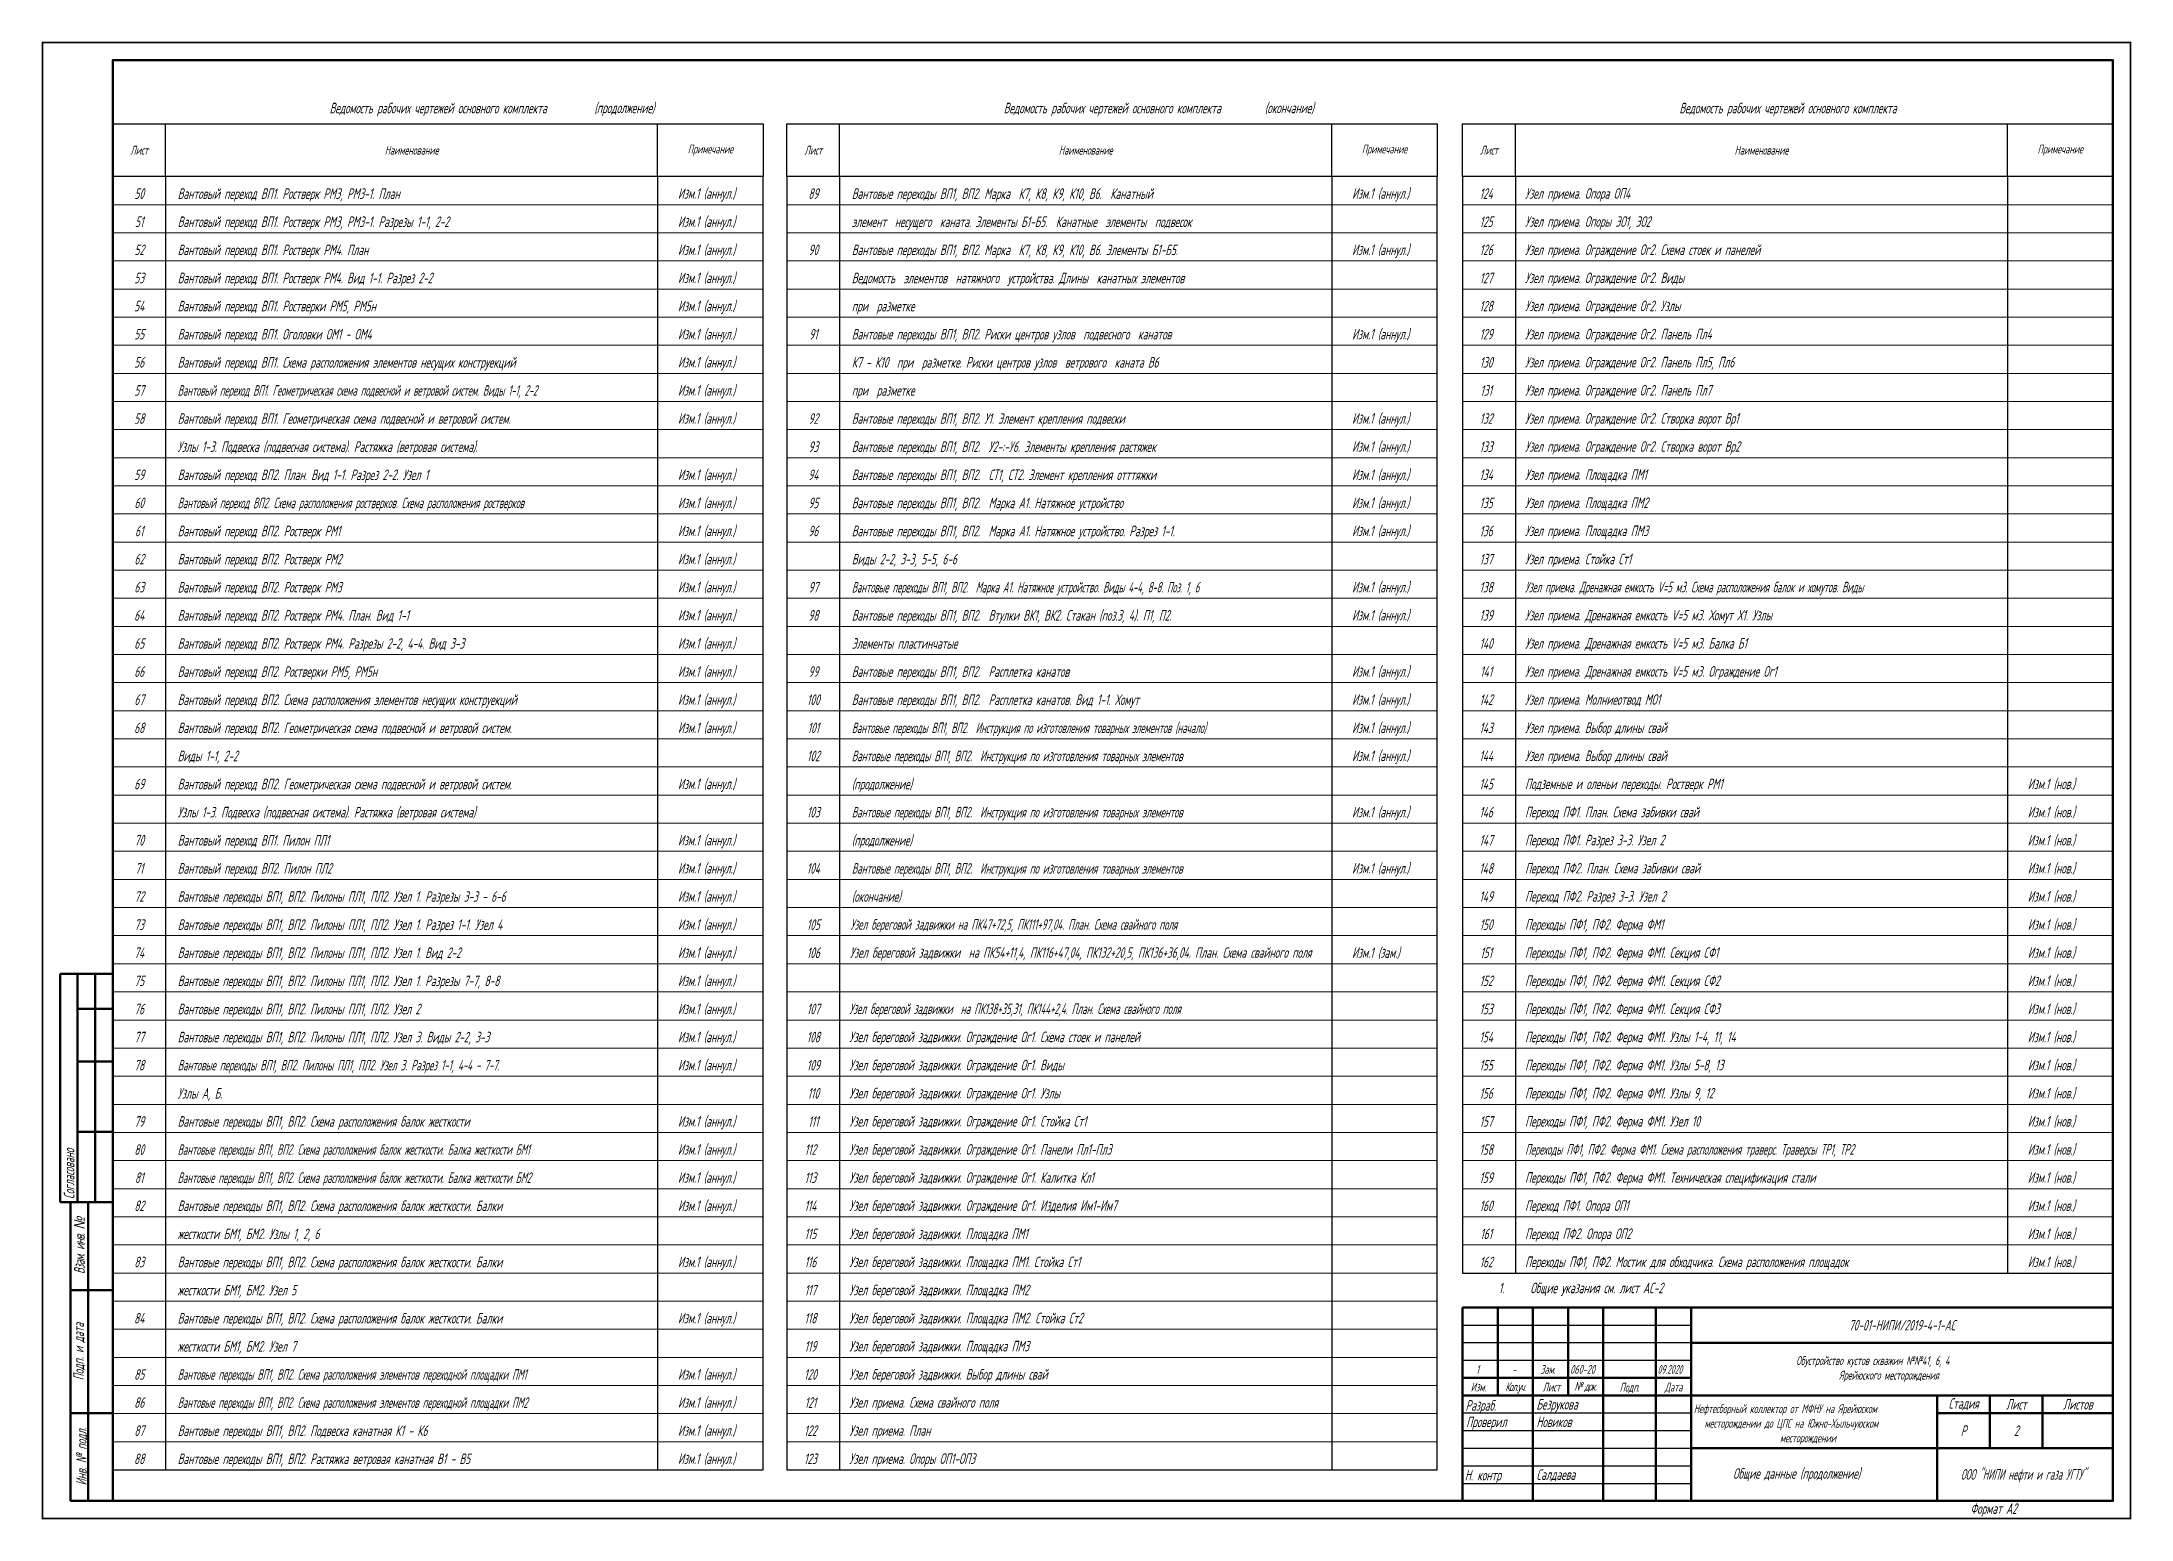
# Paper-space layout 'А2' of a CAD drawing. Header units: millimetres. Extents: x 0 to 595, y 0 to 421.
# The model-space entities are those that its viewports show. They can reach past a viewport. Long polylines and large blocks are cut down to what shows.
import ezdxf
from ezdxf.enums import TextEntityAlignment as Align

# ---------------------------------------------------------------- set-up
doc = ezdxf.new("R2010")
doc.units = ezdxf.units.MM
doc.layers.add('Рамка', color=7, linetype='Continuous', lineweight=30)
doc.layers.add('Штамп', color=7, linetype='Continuous', lineweight=20)
doc.styles.add('ГОСТ_НИПИ', font='gost_nipi.shx', dxfattribs={"width": 0.8, "oblique": 15, "height": 2.5})
doc.styles.add('ГОСТ_НИПИ_разм', font='gost_nipi.shx', dxfattribs={"width": 0.8, "oblique": 15, "height": 2.5})

psp = doc.layouts.new('А2')

# ---------------------------------------------------------------- texts
at = {"style": 'ГОСТ_НИПИ', "oblique": 15}
for s, width, p in [('1', 0.8, (408.34, 41.65)), ('-', 0.8, (418.58, 41.65)), ('Зам.', 0.8, (426.62, 41.65)), ('060-20', 0.7, (435.1, 41.65)), ('09.2020', 0.65, (459.96, 41.65))]:
    psp.add_text(s, height=2.5, dxfattribs=dict(at, width=width)).set_placement(p)

msp = doc.modelspace()

# ---------------------------------------------------------------- texts
at = {"style": 'ГОСТ_НИПИ', "oblique": 15, "width": 0.8}
for s, p in [('(продолжение)', (193.16, 400.08)), ('(окончание)', (383.92, 400.08)), ('Изм.1 (аннул.)', (216.97, 375.73)), ('Изм.1 (аннул.)', (408.74, 375.73)), ('Изм.1 (аннул.)', (216.97, 367.73)), ('Изм.1 (аннул.)', (216.97, 359.73)), ('Изм.1 (аннул.)', (408.74, 359.73)), ('Изм.1 (аннул.)', (216.97, 351.73)), ('Изм.1 (аннул.)', (216.97, 343.73)), ('Изм.1 (аннул.)', (216.97, 335.73)), ('Изм.1 (аннул.)', (408.74, 335.73)), ('Изм.1 (аннул.)', (216.97, 327.73)), ('Изм.1 (аннул.)', (216.97, 319.73)), ('Изм.1 (аннул.)', (216.97, 311.73)), ('Изм.1 (аннул.)', (408.74, 311.73)), ('Изм.1 (аннул.)', (408.74, 303.73)), ('Изм.1 (аннул.)', (216.97, 295.73)), ('Изм.1 (аннул.)', (408.74, 295.73)), ('Изм.1 (аннул.)', (216.97, 287.73)), ('Изм.1 (аннул.)', (408.74, 287.73)), ('Изм.1 (аннул.)', (216.97, 279.73)), ('Изм.1 (аннул.)', (408.74, 279.73)), ('Изм.1 (аннул.)', (216.97, 271.73)), ('Изм.1 (аннул.)', (216.97, 263.73)), ('Изм.1 (аннул.)', (408.74, 263.73)), ('Изм.1 (аннул.)', (216.97, 255.73)), ('Изм.1 (аннул.)', (408.74, 255.73)), ('Изм.1 (аннул.)', (216.97, 247.73)), ('Изм.1 (аннул.)', (216.97, 239.73)), ('Изм.1 (аннул.)', (408.74, 239.73)), ('Изм.1 (аннул.)', (216.97, 231.73)), ('Изм.1 (аннул.)', (408.74, 231.73)), ('Изм.1 (аннул.)', (216.97, 223.73)), ('Изм.1 (аннул.)', (408.74, 223.73)), ('Изм.1 (аннул.)', (408.74, 215.73)), ('Изм.1 (аннул.)', (216.97, 207.73)), ('Изм.1 (нов.)', (600.97, 207.73)), ('Изм.1 (аннул.)', (408.74, 199.73)), ('Изм.1 (нов.)', (600.97, 199.73)), ('Изм.1 (аннул.)', (216.97, 191.73)), ('Изм.1 (нов.)', (600.97, 191.73)), ('Изм.1 (аннул.)', (216.97, 183.73)), ('Изм.1 (аннул.)', (408.74, 183.73)), ('Изм.1 (нов.)', (600.97, 183.73)), ('Изм.1 (аннул.)', (216.97, 175.73)), ('Изм.1 (нов.)', (600.97, 175.73)), ('Изм.1 (аннул.)', (216.97, 167.73)), ('Изм.1 (нов.)', (600.97, 167.73)), ('Изм.1 (аннул.)', (216.97, 159.73)), ('Изм.1 (зам.)', (408.74, 159.73)), ('Изм.1 (нов.)', (600.97, 159.73)), ('Изм.1 (аннул.)', (216.97, 151.73)), ('Изм.1 (нов.)', (600.97, 151.73)), ('Изм.1 (аннул.)', (216.97, 143.73)), ('Изм.1 (нов.)', (600.97, 143.73)), ('Изм.1 (аннул.)', (216.97, 135.73)), ('Изм.1 (нов.)', (600.97, 135.73)), ('Изм.1 (аннул.)', (216.97, 127.73)), ('Изм.1 (нов.)', (600.97, 127.73)), ('Изм.1 (нов.)', (600.97, 119.73)), ('Изм.1 (аннул.)', (216.97, 111.73)), ('Изм.1 (нов.)', (600.97, 111.73)), ('Изм.1 (аннул.)', (216.97, 103.73)), ('Изм.1 (нов.)', (600.97, 103.73)), ('Изм.1 (аннул.)', (216.97, 95.73)), ('Изм.1 (нов.)', (600.97, 95.73)), ('Изм.1 (аннул.)', (216.97, 87.73)), ('Изм.1 (нов.)', (600.97, 87.73)), ('Изм.1 (нов.)', (600.97, 79.73)), ('Изм.1 (аннул.)', (216.97, 71.73)), ('Изм.1 (нов.)', (600.97, 71.73)), ('Изм.1 (аннул.)', (216.97, 55.73)), ('Изм.1 (аннул.)', (216.97, 39.73)), ('Изм.1 (аннул.)', (216.97, 31.73)), ('Изм.1 (аннул.)', (216.97, 23.73)), ('Изм.1 (аннул.)', (216.97, 15.73))]:
    msp.add_text(s, height=3, dxfattribs=at).set_placement(p)
at = {"linetype": 'Continuous', "style": 'ГОСТ_НИПИ', "oblique": 15, "width": 0.8}
for s, p in [('50', (63.7, 375.69)), ('89', (255.47, 375.69)), ('124', (446.87, 375.69)), ('51', (63.7, 367.69)), ('125', (446.87, 367.69)), ('52', (63.7, 359.69)), ('90', (255.47, 359.69)), ('126', (446.87, 359.69)), ('53', (63.7, 351.69)), ('127', (446.87, 351.69)), ('54', (63.7, 343.69)), ('128', (446.87, 343.69)), ('55', (63.7, 335.69)), ('91', (255.47, 335.69)), ('129', (446.87, 335.69)), ('56', (63.7, 327.69)), ('130', (446.87, 327.69)), ('57', (63.7, 319.69)), ('131', (446.87, 319.69)), ('58', (63.7, 311.69)), ('92', (255.47, 311.69)), ('132', (446.87, 311.69)), ('93', (255.47, 303.69)), ('133', (446.87, 303.69)), ('59', (63.7, 295.69)), ('94', (255.47, 295.69)), ('134', (446.87, 295.69)), ('60', (63.7, 287.69)), ('95', (255.47, 287.69)), ('135', (446.87, 287.69)), ('61', (63.7, 279.69)), ('96', (255.47, 279.69)), ('136', (446.87, 279.69)), ('62', (63.7, 271.69)), ('137', (446.87, 271.69)), ('63', (63.7, 263.69)), ('97', (255.47, 263.69)), ('138', (446.87, 263.69)), ('64', (63.7, 255.69)), ('98', (255.47, 255.69)), ('139', (446.87, 255.69)), ('65', (63.7, 247.69)), ('140', (446.87, 247.69)), ('66', (63.7, 239.69)), ('99', (255.47, 239.69)), ('141', (446.87, 239.69)), ('67', (63.7, 231.69)), ('100', (255.47, 231.69)), ('142', (446.87, 231.69)), ('68', (63.7, 223.69)), ('101', (255.47, 223.69)), ('143', (446.87, 223.69)), ('102', (255.47, 215.69)), ('144', (446.87, 215.69)), ('69', (63.7, 207.69)), ('145', (446.87, 207.69)), ('103', (255.47, 199.69)), ('146', (446.87, 199.69)), ('70', (63.7, 191.69)), ('147', (446.87, 191.69)), ('71', (63.7, 183.69)), ('104', (255.47, 183.69)), ('148', (446.87, 183.69)), ('72', (63.7, 175.69)), ('149', (446.87, 175.69)), ('73', (63.7, 167.69)), ('105', (255.47, 167.69)), ('150', (446.87, 167.69)), ('74', (63.7, 159.69)), ('106', (255.47, 159.69)), ('151', (446.87, 159.69)), ('75', (63.7, 151.69)), ('152', (446.87, 151.69)), ('76', (63.7, 143.69)), ('107', (255.47, 143.69)), ('153', (446.87, 143.69)), ('77', (63.7, 135.69)), ('108', (255.47, 135.69)), ('154', (446.87, 135.69)), ('78', (63.7, 127.69)), ('109', (255.47, 127.69)), ('155', (446.87, 127.69)), ('110', (255.47, 119.69)), ('156', (446.87, 119.69)), ('79', (63.7, 111.69)), ('111', (255.47, 111.69)), ('157', (446.87, 111.69)), ('80', (63.7, 103.69)), ('112', (254.64, 103.69)), ('158', (446.87, 103.69)), ('81', (63.7, 95.69)), ('113', (254.64, 95.69)), ('159', (446.87, 95.69)), ('82', (63.7, 87.69)), ('114', (254.64, 87.69)), ('160', (446.87, 87.69)), ('115', (254.64, 79.69)), ('161', (446.87, 79.69)), ('83', (63.7, 71.69)), ('116', (254.64, 71.69)), ('162', (446.87, 71.69)), ('117', (254.64, 63.69)), ('84', (63.7, 55.69)), ('118', (254.64, 55.69)), ('119', (254.64, 47.69)), ('85', (63.7, 39.69)), ('120', (254.64, 39.69)), ('86', (63.7, 31.69)), ('121', (254.64, 31.69)), ('87', (63.7, 23.69)), ('122', (254.64, 23.69)), ('88', (63.7, 15.69)), ('123', (254.64, 15.69))]:
    msp.add_text(s, height=3, dxfattribs=at).set_placement(p, align=Align.CENTER)
at = {"linetype": 'Continuous', "style": 'ГОСТ_НИПИ', "oblique": 15}
for s, width, p in [('Вантовый переход ВП1. Ростверк РМ3, РМ3-1. План ', 0.8, (74.65, 375.69)), ('Вантовые переходы ВП1, ВП2. Марка  К7, К8, К9, К10, В6.  Канатный  ', 0.8, (266.42, 375.69)), ('Вантовый переход ВП1. Ростверк РМ3, РМ3-1. Разрезы 1-1, 2-2 ', 0.8, (74.65, 367.69)), ('элемент  несущего  каната. Элементы Б1-Б5.  Канатные  элементы  подвесок ', 0.8, (266.42, 367.69)), ('Вантовый переход ВП1. Ростверк РМ4. План ', 0.8, (74.65, 359.69)), ('Вантовые переходы ВП1, ВП2. Марка  К7, К8, К9, К10, В6. Элементы Б1-Б5.  ', 0.8, (266.42, 359.69)), ('Вантовый переход ВП1. Ростверк РМ4. Вид 1-1. Разрез 2-2 ', 0.8, (74.65, 351.69)), ('Ведомость  элементов  натяжного  устройства. Длины  канатных элементов  ', 0.8, (266.42, 351.69)), ('Вантовый переход ВП1. Ростверки РМ5, РМ5н ', 0.8, (74.65, 343.69)), ('при  разметке ', 0.8, (266.42, 343.69)), ('Вантовый переход ВП1. Оголовки ОМ1 - ОМ4 ', 0.8, (74.65, 335.69)), ('Вантовые переходы ВП1, ВП2. Риски центров узлов  подвесного  канатов ', 0.8, (266.42, 335.69)), ('Вантовый переход ВП1. Схема расположения элементов несущих конструекций ', 0.8, (74.65, 327.69)), ('К7 - К10  при  разметке. Риски центров узлов  ветрового  каната В6  ', 0.8, (266.42, 327.69)), ('Вантовый переход ВП1. Геометрическая схема подвесной и ветровой систем. Виды 1-1, 2-2', 0.7, (74.65, 319.69)), ('при  разметке', 0.8, (266.42, 319.69)), ('Вантовый переход ВП1. Геометрическая схема подвесной и ветровой систем. ', 0.8, (74.65, 311.69)), ('Вантовые переходы ВП1, ВП2. У1. Элемент крепления подвески ', 0.8, (266.42, 311.69)), ('Узлы 1-3. Подвеска (подвесная система). Растяжка (ветровая система).  ', 0.8, (74.65, 303.69)), ('Вантовые переходы ВП1, ВП2.  У2-:-У6. Элементы крепления растяжек ', 0.8, (266.42, 303.69)), ('Вантовый переход ВП2. План. Вид 1-1. Разрез 2-2. Узел 1  ', 0.8, (74.65, 295.69)), ('Вантовые переходы ВП1, ВП2.  СТ1, СТ2. Элемент крепления отттяжки ', 0.8, (266.42, 295.69)), ('Вантовый переход ВП2. Схема расположения ростверков. Схема расположения ростверков ', 0.7, (74.65, 287.69)), ('Вантовые переходы ВП1, ВП2.  Марка А1. Натяжное устройство ', 0.8, (266.42, 287.69)), ('Вантовый переход ВП2. Ростверк РМ1 ', 0.8, (74.65, 279.69)), ('Вантовые переходы ВП1, ВП2.  Марка А1. Натяжное устройство. Разрез 1-1. ', 0.8, (266.42, 279.69)), ('Вантовый переход ВП2. Ростверк РМ2 ', 0.8, (74.65, 271.69)), ('Виды 2-2, 3-3, 5-5, 6-6 ', 0.8, (266.42, 271.69)), ('Вантовый переход ВП2. Ростверк РМ3 ', 0.8, (74.65, 263.69)), ('Вантовые переходы ВП1, ВП2.  Марка А1. Натяжное устройство. Виды 4-4, 8-8. Поз. 1, 6 ', 0.7, (266.42, 263.69)), ('Вантовый переход ВП2. Ростверк РМ4. План. Вид 1-1 ', 0.8, (74.65, 255.69)), ('Вантовые переходы ВП1, ВП2.  Втулки ВК1, ВК2. Стакан (поз.3, 4). П1, П2. ', 0.8, (266.42, 255.69)), ('Вантовый переход ВП2. Ростверк РМ4. Разрезы 2-2, 4-4. Вид 3-3 ', 0.8, (74.65, 247.69)), ('Элементы пластинчатые ', 0.8, (266.42, 247.69)), ('Вантовый переход ВП2. Ростверки РМ5, РМ5н ', 0.8, (74.65, 239.69)), ('Вантовые переходы ВП1, ВП2.  Расплетка канатов ', 0.8, (266.42, 239.69)), ('Вантовый переход ВП2. Схема расположения элементов несущих конструекций ', 0.8, (74.65, 231.69)), ('Вантовые переходы ВП1, ВП2.  Расплетка канатов. Вид 1-1. Хомут ', 0.8, (266.42, 231.69)), ('Вантовый переход ВП2. Геометрическая схема подвесной и ветровой систем. ', 0.8, (74.65, 223.69)), ('Вантовые переходы ВП1, ВП2.  Инструкция по изготовления товарных элементов (начало) ', 0.7, (266.42, 223.69)), ('Виды 1-1, 2-2 ', 0.8, (74.65, 215.69)), ('Вантовые переходы ВП1, ВП2.  Инструкция по изготовления товарных элементов ', 0.75, (266.42, 215.69)), ('Вантовый переход ВП2. Геометрическая схема подвесной и ветровой систем. ', 0.8, (74.65, 207.69)), ('(продолжение) ', 0.8, (266.42, 207.69)), ('Узлы 1-3. Подвеска (подвесная система). Растяжка (ветровая система) ', 0.8, (74.65, 199.69)), ('Вантовые переходы ВП1, ВП2.  Инструкция по изготовления товарных элементов ', 0.75, (266.42, 199.69)), ('Вантовый переход ВП1. Пилон ПЛ1 ', 0.8, (74.65, 191.69)), ('(продолжение) ', 0.8, (266.42, 191.69)), ('Вантовый переход ВП2. Пилон ПЛ2 ', 0.8, (74.65, 183.69)), ('Вантовые переходы ВП1, ВП2.  Инструкция по изготовления товарных элементов ', 0.75, (266.42, 183.69)), ('Вантовые переходы ВП1, ВП2. Пилоны ПЛ1, ПЛ2. Узел 1. Разрезы 3-3 - 6-6 ', 0.8, (74.65, 175.69)), ('(окончание) ', 0.8, (266.42, 175.69)), ('Вантовые переходы ВП1, ВП2. Пилоны ПЛ1, ПЛ2. Узел 1. Разрез 1-1. Узел 4 ', 0.8, (74.65, 167.69)), ('Вантовые переходы ВП1, ВП2. Пилоны ПЛ1, ПЛ2. Узел 1. Вид 2-2 ', 0.8, (74.65, 159.69)), ('Вантовые переходы ВП1, ВП2. Пилоны ПЛ1, ПЛ2. Узел 1. Разрезы 7-7, 8-8 ', 0.8, (74.65, 151.69)), ('Вантовые переходы ВП1, ВП2. Пилоны ПЛ1, ПЛ2. Узел 2 ', 0.8, (74.65, 143.69)), ('Вантовые переходы ВП1, ВП2. Пилоны ПЛ1, ПЛ2. Узел 3. Виды 2-2, 3-3 ', 0.8, (74.65, 135.69)), ('Вантовые переходы ВП1, ВП2. Пилоны ПЛ1, ПЛ2. Узел 3. Разрез 1-1, 4-4 - 7-7. ', 0.75, (74.65, 127.69)), ('Узлы А, Б. ', 0.8, (74.65, 119.69)), ('Вантовые переходы ВП1, ВП2. Схема расположения балок жесткости ', 0.8, (74.65, 111.69)), ('Вантовые переходы ВП1, ВП2. Схема расположения балок жесткости. Балка жесткости БМ1 ', 0.7, (74.65, 103.69)), ('Вантовые переходы ВП1, ВП2. Схема расположения балок жесткости. Балка жесткости БМ2 ', 0.7, (74.65, 95.69)), ('Вантовые переходы ВП1, ВП2. Схема расположения балок жесткости. Балки ', 0.8, (74.65, 87.69)), ('жесткости БМ1, БМ2. Узлы 1, 2, 6 ', 0.8, (74.65, 79.69)), ('Вантовые переходы ВП1, ВП2. Схема расположения балок жесткости. Балки ', 0.8, (74.65, 71.69)), ('жесткости БМ1, БМ2. Узел 5 ', 0.8, (74.65, 63.69)), ('Вантовые переходы ВП1, ВП2. Схема расположения балок жесткости. Балки ', 0.8, (74.65, 55.69)), ('жесткости БМ1, БМ2. Узел 7 ', 0.8, (74.65, 47.69)), ('Вантовые переходы ВП1, ВП2. Схема расположения элементов переходной площадки ПМ1 ', 0.7, (74.65, 39.69)), ('Вантовые переходы ВП1, ВП2. Схема расположения элементов переходной площадки ПМ2 ', 0.7, (74.65, 31.69)), ('Вантовые переходы ВП1, ВП2. Подвеска канатная К1 - К6 ', 0.8, (74.65, 23.69)), ('Вантовые переходы ВП1, ВП2. Растяжка ветровая канатная В1 - В5 ', 0.8, (74.65, 15.69))]:
    msp.add_text(s, height=3, dxfattribs=dict(at, width=width)).set_placement(p)
at = {"char_height": 3, "attachment_point": 1, "style": 'ГОСТ_НИПИ'}
for s, insert, width in [('Узел приема. Опора ОП4', (457.96, 378.74), 140.3992), ('Узел приема. Опоры ЭО1, ЭО2', (457.96, 370.74), 140.3992), ('Узел приема. Ограждение Ог2. Схема стоек и панелей', (457.96, 362.74), 140.3992), ('Узел приема. Ограждение Ог2. Виды', (457.96, 354.74), 140.3992), ('Узел приема. Ограждение Ог2. Узлы', (457.96, 346.74), 140.3992), ('Узел приема. Ограждение Ог2. Панель Пл4', (457.96, 338.74), 140.3992), ('Узел приема. Ограждение Ог2. Панель Пл5, Пл6', (457.96, 330.74), 140.3992), ('Узел приема. Ограждение Ог2. Панель Пл7', (457.96, 322.74), 140.3992), ('Узел приема. Ограждение Ог2. Створка ворот Вр1', (457.96, 314.74), 140.3992), ('Узел приема. Ограждение Ог2. Створка ворот Вр2', (457.96, 306.74), 140.3992), ('Узел приема. Площадка ПМ1', (457.96, 298.74), 140.3992), ('Узел приема. Площадка ПМ2', (457.96, 290.74), 140.3992), ('Узел приема. Площадка ПМ3', (457.96, 282.74), 140.3992), ('Узел приема. Стойка Ст1', (457.96, 274.74), 140.3992), ('{\\W0.7;Узел приема. \\Fgost_ful|c204;Дренажная емкость V=5 м3. Схема расположения балок и хомутов.\\Fgost_ful|c0; \\Fgost_ful|c204;Виды}', (457.96, 266.74), 140.3992), ('Узел приема. {\\Fgost_ful|c204;Дренажная емкость V=5 м3. Хомут Х1. Узлы}', (457.96, 258.74), 140.3992), ('Узел приема. {\\Fgost_ful|c204;Дренажная емкость V=5 м3. Балка Б1}', (457.96, 250.74), 140.3992), ('Узел приема. {\\Fgost_ful|c204;Дренажная емкость V=5 м3. Ограждение Ог1}', (457.96, 242.74), 140.3992), ('Узел приема. {\\Fgost_ful|c204;Молниеотвод МО1}', (457.96, 234.74), 140.3992), ('Узел приема. {\\Fgost_ful|c204;Выбор длины свай}', (457.96, 226.74), 140.3992), ('Узел приема. {\\Fgost_ful|c204;Выбор длины свай}', (457.96, 218.74), 140.3992), ('Подземные и оленьи переходы. Ростверк РМ1', (457.96, 210.74), 140.3992), ('Переход ПФ1. План. Схема забивки свай', (457.96, 202.74), 140.3992), ('Переход ПФ1. Разрез 3-3. Узел 2', (457.96, 194.74), 140.3992), ('Переход ПФ2. План. Схема забивки свай', (457.96, 186.74), 140.3992), ('Переход ПФ2. Разрез 3-3. Узел 2', (457.96, 178.74), 140.3992), ('{\\W0.75;Узел береговой задвижки на ПК47+72,5, ПК111+97,04. План. Схема свайного поля}', (266.06, 170.74), 146.2998), ('Переходы ПФ1, ПФ2. Ферма ФМ1', (457.96, 170.74), 140.3992), ('Узел береговой задвижки {\\A1;\\Fgost_ful|c204;\\C7; на \\C256;ПК54+11,4, ПК116+47,04, ПК132+20,5, ПК136+36,04}. План. Схема свайного поля{\\H1.83333x; }', (265.9, 162.74), 137.1913), ('Переходы ПФ1, ПФ2. Ферма ФМ1. Секция СФ1', (457.96, 162.74), 140.3992), ('Переходы ПФ1, ПФ2. Ферма ФМ1. Секция СФ2', (457.96, 154.74), 140.3992), ('{\\W0.75;Узел береговой задвижки \\A1;\\Fgost_ful|c204;\\C7; на \\C256;ПК138+35,31, ПК144+2,4\\A0;\\Fgost_nipi|c204;. План. Схема свайного поля}', (265.73, 146.74), 140.3992), ('Переходы ПФ1, ПФ2. Ферма ФМ1. Секция СФ3', (457.96, 146.74), 140.3992), ('Узел береговой задвижки. Ограждение Ог1. Схема стоек и панелей ', (265.73, 138.74), 140.3992), ('Переходы ПФ1, ПФ2. Ферма ФМ1. Узлы 1-4, 11, 14', (457.96, 138.74), 140.3992), ('Узел береговой задвижки. Ограждение Ог1. Виды', (265.73, 130.74), 140.3992), ('Переходы ПФ1, ПФ2. Ферма ФМ1. Узлы 5-8, 13', (457.96, 130.74), 140.3992), ('Узел береговой задвижки. Ограждение Ог1. Узлы', (265.73, 122.74), 140.3992), ('Переходы ПФ1, ПФ2. Ферма ФМ1. Узлы 9, 12', (457.96, 122.74), 140.3992), ('Узел береговой задвижки. Ограждение Ог1. Стойка Ст1 ', (265.73, 114.74), 140.3992), ('Переходы ПФ1, ПФ2. Ферма ФМ1. Узел 10', (457.96, 114.74), 140.3992), ('Узел береговой задвижки. Ограждение Ог1. Панели Пл1-Пл3 ', (265.73, 106.74), 140.3992), ('{\\W0.75;Переходы ПФ1, ПФ2. Ферма ФМ1. Схема расположения траверс. Траверсы ТР1, ТР2}', (457.96, 106.74), 140.3992), ('Узел береговой задвижки. Ограждение Ог1. Калитка Кл1', (265.73, 98.74), 140.3992), ('Переходы ПФ1, ПФ2. Ферма ФМ1. Техническая спецификация стали', (457.96, 98.74), 140.3992), ('Узел береговой задвижки. Ограждение Ог1. Изделия Им1-Им7', (265.73, 90.74), 140.3992), ('Переход ПФ1. Опора ОП1', (457.96, 90.74), 140.3992), ('Узел береговой задвижки. Площадка ПМ1', (265.73, 82.74), 140.3992), ('Переход ПФ2. Опора ОП2', (457.96, 82.74), 140.3992), ('Узел береговой задвижки. Площадка ПМ1. Стойка Ст1', (265.73, 74.74), 140.3992), ('Переходы ПФ1, ПФ2. Мостик для обходчика. Схема расположения площадок', (457.96, 74.74), 140.3992), ('Узел береговой задвижки. Площадка ПМ2', (265.73, 66.74), 140.3992), ('Узел береговой задвижки. Площадка ПМ2. Стойка Ст2', (265.73, 58.74), 140.3992), ('Узел береговой задвижки. Площадка ПМ3', (265.73, 50.74), 140.3992), ('Узел береговой задвижки. Выбор длины свай', (265.73, 42.74), 140.3992), ('Узел приема. Схема свайного поля', (265.73, 34.74), 140.3992), ('Узел приема. План', (265.73, 26.74), 140.3992), ('Узел приема. Опоры ОП1-ОП3', (265.73, 18.74), 140.3992)]:
    msp.add_mtext(s, dxfattribs=dict(at, insert=insert, width=width))
at = {"insert": (447.46, 67.31), "char_height": 3, "attachment_point": 1, "style": 'ГОСТ_НИПИ'}
msp.add_mtext_dynamic_manual_height_columns('\\pi-9,l12,t12;1.^IОбщие указания см. лист АС-2', width=98.9748, gutter_width=12.5, heights=[0], dxfattribs=at)

# ---------------------------------------------------------------- blocks, each defined once
blk = doc.blocks.new('*U19')
at = {"lineweight": 50}
for p, q in [((-589, 155), (-574, 155)), ((-584, 90), (-584, 155)), ((-579, 90), (-579, 155)), ((-584, 145), (-574, 145)), ((-584, 130), (-574, 130)), ((-584, 110), (-574, 110)), ((-584, 90), (-589, 90)), ((-586, 65), (-586, 90)), ((-586, 90), (-574, 90)), ((-579, 90), (-584, 90)), ((-581, 5), (-581, 90)), ((-574, 90), (-579, 90)), ((-586, 30), (-586, 65)), ((-586, 65), (-574, 65)), ((-180, 60), (-190, 60)), ((-190, 55), (-190, 60)), ((-170, 60), (-180, 60)), ((-180, 45), (-180, 60)), ((-160, 60), (-170, 60)), ((-170, 45), (-170, 60)), ((-150, 60), (-160, 60)), ((-160, 45), (-160, 60)), ((-135, 60), (-150, 60)), ((-150, 45), (-150, 60)), ((-125, 60), (-135, 60)), ((-135, 45), (-135, 60)), ((-5, 60), (-125, 60)), ((-125, 45), (-125, 60)), ((-190, 50), (-190, 55)), ((-190, 45), (-190, 50)), ((-125, 50), (-5, 50)), ((-190, 40), (-190, 45)), ((-180, 45), (-180, 35)), ((-170, 45), (-170, 5)), ((-160, 45), (-160, 35)), ((-150, 45), (-150, 5)), ((-135, 45), (-135, 5)), ((-125, 45), (-125, 5)), ((-190, 35), (-190, 40)), ((-190, 40), (-125, 40)), ((-586, 5), (-586, 30)), ((-586, 30), (-574, 30)), ((-125, 35), (-190, 35)), ((-190, 30), (-190, 35)), ((-190, 25), (-190, 30)), ((-125, 35), (-55, 35)), ((-55, 30), (-55, 35)), ((-55, 35), (-5, 35)), ((-55, 30), (-55, 5)), ((-55, 30), (-5, 30)), ((-40, 35), (-40, 30)), ((-40, 30), (-40, 20)), ((-25, 35), (-25, 30)), ((-25, 30), (-25, 20)), ((-190, 20), (-190, 25)), ((-190, 20), (-190, 15)), ((-5, 20), (-125, 20)), ((-190, 15), (-190, 10)), ((-190, 10), (-190, 5)), ((-581, 5), (-586, 5)), ((-574, 5), (-581, 5))]:
    blk.add_line(p, q, dxfattribs=at)
at = {"lineweight": 25}
for p, q in [((-190, 55), (-125, 55)), ((-125, 50), (-190, 50)), ((-125, 45), (-190, 45)), ((-125, 30), (-190, 30)), ((-190, 25), (-125, 25)), ((-190, 20), (-125, 20)), ((-190, 15), (-125, 15)), ((-190, 10), (-125, 10))]:
    blk.add_line(p, q, dxfattribs=at)
at = {"lineweight": 50, "const_width": 0.4}
blk.add_lwpolyline([(-594, 420), (0, 420), (0, 0), (-594, 0)], close=True, dxfattribs=at)
at = {"lineweight": 50}
blk.add_lwpolyline([(-574, 5), (-5, 5), (-5, 415), (-574, 415)], close=True, dxfattribs=at)
blk.add_lwpolyline([(-589, 155), (-589, 90)], dxfattribs=at)
at = {"char_height": 3, "rotation": 90, "style": 'ГОСТ_НИПИ'}
for s, width, heights, insert, attachment_point in [('Согласовано', 20.381, [3.61], (-587.93, 90.92), 1), ('{\\T0.9;Взам. инв. \\fArial|b0|i0|c204|p34;№}', 27.1548, [0], (-583.5, 77.5), 5), ('Подп. и дата', 35, [0], (-583.5, 47.5), 5), ('Инв. № подл.', 25, [0], (-584.45, 17.66), 2)]:
    blk.add_mtext_dynamic_manual_height_columns(s, width=width, gutter_width=12.5, heights=heights, dxfattribs=dict(at, insert=insert, attachment_point=attachment_point))
at = {"attachment_point": 5, "style": 'ГОСТ_НИПИ'}
for s, width, insert, char_height in [('Изм.', 10, (-185.51, 37.4), 2.5), ('{\\T0.8;Кол.уч.}', 10, (-175, 37.15), 2.5), ('Лист', 10, (-164.75, 37.4), 2.5), ('{\\T0.8;№ док.}', 10, (-155.08, 37.42), 2.5), ('Подп.', 15, (-142.5, 37.15), 2.5), ('Дата', 10, (-130, 37.15), 2.5), ('Стадия', 15, (-47.5, 32.5), 3), ('Лист', 15, (-32.5, 32.5), 3), ('Листов', 20, (-15, 32.5), 3)]:
    blk.add_mtext_dynamic_manual_height_columns(s, width=width, gutter_width=12.5, heights=[0], dxfattribs=dict(at, insert=insert, char_height=char_height))
at = {"style": 'ГОСТ_НИПИ', "oblique": 15}
blk.add_attdef('СКВОЗНАЯ_НУМЕРАЦИЯ', text='', height=3, dxfattribs=at).set_placement((-10, 411.5), align=Align.MIDDLE_CENTER)
at = {"style": 'ГОСТ_НИПИ', "oblique": 15, "width": 0.8}
for tag, p in [('ДАТА_СОГЛ_1', (-580.75, 146)), ('ДАТА_СОГЛ_2', (-575.75, 146)), ('ФАМИЛИЯ_СОГЛ_1', (-580.75, 111)), ('ФАМИЛИЯ_СОГЛ_2', (-575.75, 111)), ('ХАРАКТЕР_РАБОТЫ_СОГЛ_2', (-575.75, 91)), ('ХАРАКТЕР_РАБОТЫ_СОГЛ_1', (-580.75, 91))]:
    blk.add_attdef(tag, p, '', height=3, rotation=90, dxfattribs=at)
at = {"style": 'ГОСТ_НИПИ', "oblique": 15}
for tag, width, p in [('ОБОЗНАЧЕНИЕ_ДОКУМЕНТА', 0.8, (-65, 55)), ('НАИМЕНОВАНИЕ_ПРОЕКТА', 0.8, (-65, 42.5)), ('НАИМЕНОВАНИЕ_ОБЪЕКТА', 0.8, (-90, 27.5)), ('СТАДИЯ', 0.8, (-47.5, 25)), ('ЛИСТ', 0.8, (-32.5, 25)), ('ЛИСТОВ', 0.8, (-15, 25)), ('НАИМЕНОВАНИЕ_ЧЕРТЕЖА', 0.8, (-90, 12.5)), ('ПРЕДПРИЯТИЕ', 0.7, (-30.48, 12.55))]:
    blk.add_attdef(tag, text='', height=3, dxfattribs=dict(at, width=width)).set_placement(p, align=Align.MIDDLE_CENTER)
at = {"style": 'ГОСТ_НИПИ', "oblique": 15, "width": 0.8}
blk.add_attdef('РАЗРАБ', text='', height=3, dxfattribs=at).set_placement((-189.18, 32.18), align=Align.MIDDLE_LEFT)
for tag, p in [('ФАМИЛИЯ_5', (-169, 31)), ('ДАТА_1', (-134, 31)), ('ХАРАКТЕР_РАБОТЫ_1', (-189, 26)), ('ФАМИЛИЯ_1', (-169, 26)), ('ДАТА_2', (-134, 26)), ('ХАРАКТЕР_РАБОТЫ_2', (-189, 20.72)), ('ХАРАКТЕР_РАБОТЫ_3', (-189, 16)), ('ФАМИЛИЯ_2', (-169.15, 20.71)), ('ФАМИЛИЯ_3', (-169.01, 15.99)), ('ДАТА_3', (-134, 20.72)), ('ДАТА_4', (-134, 16)), ('ФАМИЛИЯ_6', (-169, 11)), ('ДАТА_5', (-134, 11)), ('ХАРАКТЕР_РАБОТЫ_4', (-189, 6)), ('ФАМИЛИЯ_4', (-169, 6)), ('ДАТА_6', (-134, 6))]:
    blk.add_attdef(tag, p, '', height=3, dxfattribs=at)
at = {"style": 'ГОСТ_НИПИ', "oblique": 15, "width": 0.8, "flags": 8}
blk.add_attdef('НКОНТР', text='', height=3, dxfattribs=at).set_placement((-189.36, 12.34), align=Align.MIDDLE_LEFT)
at = {"style": 'ГОСТ_НИПИ', "oblique": 15, "width": 0.8}
blk.add_attdef('ФОРМАТ', text='', height=3, dxfattribs=at).set_placement((-38.94, 0.42), align=Align.BOTTOM_CENTER)
blk = doc.blocks.new('*U15')
at = {"lineweight": 30}
for p, q in [((-586, 65), (-574, 65)), ((-180, 60), (-180, 35)), ((-170, 60), (-170, 5)), ((-160, 60), (-160, 35)), ((-150, 60), (-150, 5)), ((-135, 60), (-135, 5)), ((-125, 60), (-125, 5)), ((-125, 50), (-5, 50)), ((-190, 40), (-125, 40)), ((-586, 30), (-574, 30)), ((-190, 35), (-125, 35)), ((-125, 35), (-5, 35)), ((-55, 35), (-55, 5)), ((-55, 30), (-5, 30)), ((-40, 35), (-40, 20)), ((-25, 35), (-25, 20)), ((-5, 20), (-125, 20))]:
    blk.add_line(p, q, dxfattribs=at)
at = {"lineweight": 20}
for p, q in [((-125, 55), (-190, 55)), ((-125, 50), (-190, 50)), ((-125, 45), (-190, 45)), ((-125, 30), (-190, 30)), ((-125, 25), (-190, 25)), ((-125, 20), (-190, 20)), ((-125, 15), (-190, 15)), ((-125, 10), (-190, 10))]:
    blk.add_line(p, q, dxfattribs=at)
at = {"lineweight": 30}
blk.add_lwpolyline([(-574, 5), (-586, 5), (-586, 90), (-574, 90)], dxfattribs=at)
at = {"layer": 'Рамка', "lineweight": 30}
blk.add_lwpolyline([(-574, 5), (-5, 5), (-5, 415), (-574, 415)], close=True, dxfattribs=at)
at = {"layer": 'Штамп', "lineweight": 30}
blk.add_lwpolyline([(-190, 5), (-190, 60), (-5, 60)], dxfattribs=at)
at = {"style": 'ГОСТ_НИПИ', "oblique": 15, "width": 0.8}
for s, p in [('Изм.', (-185.12, 35)), ('Кол.уч.', (-174.8, 35)), ('Лист', (-164.86, 35)), ('Nдок.', (-154.86, 35)), ('Подп.', (-142.21, 35)), ('Дата', (-129.94, 35)), ('Стадия', (-47.37, 30)), ('Лист', (-32.21, 30)), ('Листов', (-14.86, 30))]:
    blk.add_text(s, height=2.5, dxfattribs=at).set_placement(p, align=Align.BOTTOM_CENTER)
at = {"style": 'ГОСТ_НИПИ', "oblique": 15}
blk.add_text('Формат', height=2.5, dxfattribs=at).set_placement((-42.73, 4.08), align=Align.TOP_LEFT)
for tag, p in [('ОБОЗНАЧЕНИЕ_ДОКУМЕНТА', (-65, 55)), ('ПРОЕКТ_(НАИМЕНОВАНИЕ)_1', (-64.88, 46.91)), ('ПРОЕКТ_(НАИМЕНОВАНИЕ)_2', (-65, 42.59)), ('ПРОЕКТ_(НАИМЕНОВАНИЕ)_3', (-65, 38.3)), ('ОБЪЕКТ_(НАИМЕНОВАНИЕ)_1', (-90, 31.86)), ('ОБЪЕКТ_(НАИМЕНОВАНИЕ)_3', (-90, 23.47)), ('ОБЪЕКТ_(НАИМЕНОВАНИЕ)_2', (-90, 27.57)), ('СТАДИЯ', (-47.5, 25)), ('ЛИСТ', (-32.1, 25.09)), ('ЛИСТОВ', (-15.05, 25)), ('ЧЕРТЕЖ_(НАИМЕНОВАНИЕ)_1', (-90, 17.06)), ('ЧЕРТЕЖ_(НАИМЕНОВАНИЕ)_2', (-90, 12.83)), ('ПРЕДПРИЯТИЕ_1', (-30, 12.5)), ('ЧЕРТЕЖ_(НАИМЕНОВАНИЕ)_3', (-90, 8.58))]:
    blk.add_attdef(tag, text='', height=2.5, dxfattribs=at).set_placement(p, align=Align.MIDDLE_CENTER)
for tag, p in [('ХАРАКТЕР_РАБОТЫ_1', (-189.1, 30)), ('ФАМИЛИЯ_1', (-169.1, 30)), ('ХАРАКТЕР_РАБОТЫ_2', (-189.1, 25)), ('ФАМИЛИЯ_2', (-169.1, 25)), ('ХАРАКТЕР_РАБОТЫ_3', (-189.1, 20)), ('ХАРАКТЕР_РАБОТЫ_4', (-189.1, 15)), ('ФАМИЛИЯ_3', (-169.1, 20)), ('ФАМИЛИЯ_4', (-169.1, 15)), ('ХАРАКТЕР_РАБОТЫ_5', (-189.1, 10)), ('ФАМИЛИЯ_5', (-169.1, 10)), ('ХАРАКТЕР_РАБОТЫ_6', (-189.1, 5)), ('ФАМИЛИЯ_6', (-169.1, 5))]:
    blk.add_attdef(tag, text='', height=2.5, dxfattribs=at).set_placement(p, align=Align.BOTTOM_LEFT)
blk.add_attdef('ФОРМАТ', text='', height=2.5, dxfattribs=at).set_placement((-28.49, 4.08), align=Align.TOP_LEFT)
blk = doc.blocks.new('*U16')
at = {"lineweight": 30}
for p, q in [((0, 0), (185, 0)), ((0, -15), (0, 0)), ((15, -15), (15, 0)), ((155, -15), (155, 0)), ((185, 0), (185, -15)), ((15, -15), (0, -15)), ((0, -15), (0, -23)), ((155, -15), (15, -15)), ((15, -15), (15, -23)), ((185, -15), (155, -15)), ((155, -15), (155, -23)), ((185, -23), (185, -15)), ((0, -23), (0, -31)), ((15, -23), (15, -31)), ((155, -23), (155, -31)), ((185, -31), (185, -23)), ((0, -31), (0, -39)), ((15, -31), (15, -39)), ((155, -31), (155, -39)), ((185, -39), (185, -31)), ((0, -39), (0, -47)), ((15, -39), (15, -47)), ((155, -39), (155, -47)), ((185, -47), (185, -39)), ((0, -47), (0, -55)), ((15, -47), (15, -55)), ((155, -47), (155, -55)), ((185, -55), (185, -47)), ((0, -55), (0, -63)), ((15, -55), (15, -63)), ((155, -55), (155, -63)), ((185, -63), (185, -55)), ((0, -63), (0, -71)), ((15, -63), (15, -71)), ((155, -63), (155, -71)), ((185, -71), (185, -63)), ((0, -71), (0, -79)), ((15, -71), (15, -79)), ((155, -71), (155, -79)), ((185, -79), (185, -71)), ((0, -79), (0, -87)), ((15, -79), (15, -87)), ((155, -79), (155, -87)), ((185, -87), (185, -79)), ((0, -87), (0, -95)), ((15, -87), (15, -95)), ((155, -87), (155, -95)), ((185, -95), (185, -87)), ((0, -95), (0, -103)), ((15, -95), (15, -103)), ((155, -95), (155, -103)), ((185, -103), (185, -95)), ((0, -103), (0, -111)), ((15, -103), (15, -111)), ((155, -103), (155, -111)), ((185, -111), (185, -103)), ((0, -111), (0, -119)), ((15, -111), (15, -119)), ((155, -111), (155, -119)), ((185, -119), (185, -111)), ((0, -119), (0, -127)), ((15, -119), (15, -127)), ((155, -119), (155, -127)), ((185, -127), (185, -119)), ((0, -127), (0, -135)), ((15, -127), (15, -135)), ((155, -127), (155, -135)), ((185, -135), (185, -127)), ((0, -135), (0, -143)), ((15, -135), (15, -143)), ((155, -135), (155, -143)), ((185, -143), (185, -135)), ((0, -143), (0, -151)), ((15, -143), (15, -151)), ((155, -143), (155, -151)), ((185, -151), (185, -143)), ((0, -151), (0, -159)), ((15, -151), (15, -159)), ((155, -151), (155, -159)), ((185, -159), (185, -151)), ((0, -159), (0, -167)), ((15, -159), (15, -167)), ((155, -159), (155, -167)), ((185, -167), (185, -159)), ((0, -167), (0, -175)), ((15, -167), (15, -175)), ((155, -167), (155, -175)), ((185, -175), (185, -167)), ((0, -175), (0, -183)), ((15, -175), (15, -183)), ((155, -175), (155, -183)), ((185, -183), (185, -175)), ((0, -183), (0, -191)), ((15, -183), (15, -191)), ((155, -183), (155, -191)), ((185, -191), (185, -183)), ((0, -191), (0, -199)), ((15, -191), (15, -199)), ((155, -191), (155, -199)), ((185, -199), (185, -191)), ((0, -199), (0, -207)), ((15, -199), (15, -207)), ((155, -199), (155, -207)), ((185, -207), (185, -199)), ((0, -207), (0, -215)), ((15, -207), (15, -215)), ((155, -207), (155, -215)), ((185, -215), (185, -207)), ((0, -215), (0, -223)), ((15, -215), (15, -223)), ((155, -215), (155, -223)), ((185, -223), (185, -215)), ((0, -223), (0, -231)), ((15, -223), (15, -231)), ((155, -223), (155, -231)), ((185, -231), (185, -223)), ((0, -231), (0, -239)), ((15, -231), (15, -239)), ((155, -231), (155, -239)), ((185, -239), (185, -231)), ((0, -239), (0, -247)), ((15, -239), (15, -247)), ((155, -239), (155, -247)), ((185, -247), (185, -239)), ((0, -247), (0, -255)), ((15, -247), (15, -255)), ((155, -247), (155, -255)), ((185, -255), (185, -247)), ((0, -255), (0, -263)), ((15, -255), (15, -263)), ((155, -255), (155, -263)), ((185, -263), (185, -255)), ((0, -263), (0, -271)), ((15, -263), (15, -271)), ((155, -263), (155, -271)), ((185, -271), (185, -263)), ((0, -271), (0, -279)), ((15, -271), (15, -279)), ((155, -271), (155, -279)), ((185, -279), (185, -271)), ((0, -279), (0, -287)), ((15, -279), (15, -287)), ((155, -279), (155, -287)), ((185, -287), (185, -279)), ((0, -287), (0, -295)), ((15, -287), (15, -295)), ((155, -287), (155, -295)), ((185, -295), (185, -287)), ((0, -295), (0, -303)), ((15, -295), (15, -303)), ((155, -295), (155, -303)), ((185, -303), (185, -295)), ((0, -303), (0, -311)), ((15, -303), (15, -311)), ((155, -303), (155, -311)), ((185, -311), (185, -303)), ((0, -311), (0, -319)), ((15, -311), (15, -319)), ((155, -311), (155, -319)), ((185, -319), (185, -311)), ((0, -319), (0, -327)), ((15, -319), (15, -327)), ((155, -319), (155, -327)), ((185, -327), (185, -319)), ((0, -327), (0, -335)), ((15, -327), (15, -335)), ((155, -327), (155, -335)), ((185, -335), (185, -327)), ((0, -335), (0, -343)), ((15, -335), (15, -343)), ((155, -335), (155, -343)), ((185, -343), (185, -335)), ((0, -343), (0, -351)), ((15, -343), (15, -351)), ((155, -343), (155, -351)), ((185, -351), (185, -343)), ((0, -351), (0, -359)), ((15, -351), (15, -359)), ((155, -351), (155, -359)), ((185, -359), (185, -351)), ((0, -359), (0, -367)), ((15, -359), (15, -367)), ((155, -359), (155, -367)), ((185, -367), (185, -359)), ((0, -367), (0, -375)), ((15, -367), (15, -375)), ((155, -367), (155, -375)), ((185, -375), (185, -367)), ((0, -375), (0, -383)), ((0, -375), (0, -383)), ((15, -375), (15, -383)), ((15, -375), (15, -383)), ((155, -375), (155, -383)), ((155, -375), (155, -383)), ((185, -383), (185, -375)), ((185, -383), (185, -375)), ((0, -383), (185, -383))]:
    blk.add_line(p, q, dxfattribs=at)
at = {"lineweight": 20}
for p, q in [((0, -23), (185, -23)), ((0, -31), (185, -31)), ((0, -31), (185, -31)), ((0, -39), (185, -39)), ((0, -39), (185, -39)), ((0, -47), (185, -47)), ((0, -47), (185, -47)), ((0, -55), (185, -55)), ((0, -55), (185, -55)), ((0, -63), (185, -63)), ((0, -63), (185, -63)), ((0, -71), (185, -71)), ((0, -71), (185, -71)), ((0, -79), (185, -79)), ((0, -79), (185, -79)), ((0, -87), (185, -87)), ((0, -87), (185, -87)), ((0, -95), (185, -95)), ((0, -95), (185, -95)), ((0, -103), (185, -103)), ((0, -103), (185, -103)), ((0, -111), (185, -111)), ((0, -111), (185, -111)), ((0, -119), (185, -119)), ((0, -119), (185, -119)), ((0, -127), (185, -127)), ((0, -127), (185, -127)), ((0, -135), (185, -135)), ((0, -135), (185, -135)), ((0, -143), (185, -143)), ((0, -143), (185, -143)), ((0, -151), (185, -151)), ((0, -151), (185, -151)), ((0, -159), (185, -159)), ((0, -159), (185, -159)), ((0, -167), (185, -167)), ((0, -167), (185, -167)), ((0, -175), (185, -175)), ((0, -175), (185, -175)), ((0, -183), (185, -183)), ((0, -183), (185, -183)), ((0, -191), (185, -191)), ((0, -191), (185, -191)), ((0, -199), (185, -199)), ((0, -199), (185, -199)), ((0, -207), (185, -207)), ((0, -207), (185, -207)), ((0, -215), (185, -215)), ((0, -215), (185, -215)), ((0, -223), (185, -223)), ((0, -223), (185, -223)), ((0, -231), (185, -231)), ((0, -231), (185, -231)), ((0, -239), (185, -239)), ((0, -239), (185, -239)), ((0, -247), (185, -247)), ((0, -247), (185, -247)), ((0, -255), (185, -255)), ((0, -255), (185, -255)), ((0, -263), (185, -263)), ((0, -263), (185, -263)), ((0, -271), (185, -271)), ((0, -271), (185, -271)), ((0, -279), (185, -279)), ((0, -279), (185, -279)), ((0, -287), (185, -287)), ((0, -287), (185, -287)), ((0, -295), (185, -295)), ((0, -295), (185, -295)), ((0, -303), (185, -303)), ((0, -303), (185, -303)), ((0, -311), (185, -311)), ((0, -311), (185, -311)), ((0, -319), (185, -319)), ((0, -319), (185, -319)), ((0, -327), (185, -327)), ((0, -327), (185, -327)), ((0, -335), (185, -335)), ((0, -335), (185, -335)), ((0, -343), (185, -343)), ((0, -343), (185, -343)), ((0, -351), (185, -351)), ((0, -351), (185, -351)), ((0, -359), (185, -359)), ((0, -359), (185, -359)), ((0, -367), (185, -367)), ((0, -367), (185, -367)), ((0, -375), (185, -375)), ((0, -375), (185, -375)), ((0, -383), (185, -383))]:
    blk.add_line(p, q, dxfattribs=at)
at = {"lineweight": 20, "attachment_point": 5, "style": 'ГОСТ_НИПИ'}
for s, insert, char_height, width in [('Ведомость рабочих чертежей основного комплекта', (92.55, 4.08), 3, 185.0978), ('Примечание', (170, -7.5), 2.5, 30), ('Лист', (7.5, -7.5), 2.5, 15), ('Наименование', (85, -7.5), 2.5, 140)]:
    blk.add_mtext(s, dxfattribs=dict(at, insert=insert, char_height=char_height, width=width))
blk = doc.blocks.new('*U17')
at = {"lineweight": 30}
for p, q in [((0, 0), (185, 0)), ((0, -15), (0, 0)), ((15, -15), (15, 0)), ((155, -15), (155, 0)), ((185, 0), (185, -15)), ((15, -15), (0, -15)), ((0, -15), (0, -23)), ((155, -15), (15, -15)), ((15, -15), (15, -23)), ((185, -15), (155, -15)), ((155, -15), (155, -23)), ((185, -23), (185, -15)), ((0, -23), (0, -31)), ((15, -23), (15, -31)), ((155, -23), (155, -31)), ((185, -31), (185, -23)), ((0, -31), (0, -39)), ((15, -31), (15, -39)), ((155, -31), (155, -39)), ((185, -39), (185, -31)), ((0, -39), (0, -47)), ((15, -39), (15, -47)), ((155, -39), (155, -47)), ((185, -47), (185, -39)), ((0, -47), (0, -55)), ((15, -47), (15, -55)), ((155, -47), (155, -55)), ((185, -55), (185, -47)), ((0, -55), (0, -63)), ((15, -55), (15, -63)), ((155, -55), (155, -63)), ((185, -63), (185, -55)), ((0, -63), (0, -71)), ((15, -63), (15, -71)), ((155, -63), (155, -71)), ((185, -71), (185, -63)), ((0, -71), (0, -79)), ((15, -71), (15, -79)), ((155, -71), (155, -79)), ((185, -79), (185, -71)), ((0, -79), (0, -87)), ((15, -79), (15, -87)), ((155, -79), (155, -87)), ((185, -87), (185, -79)), ((0, -87), (0, -95)), ((15, -87), (15, -95)), ((155, -87), (155, -95)), ((185, -95), (185, -87)), ((0, -95), (0, -103)), ((15, -95), (15, -103)), ((155, -95), (155, -103)), ((185, -103), (185, -95)), ((0, -103), (0, -111)), ((15, -103), (15, -111)), ((155, -103), (155, -111)), ((185, -111), (185, -103)), ((0, -111), (0, -119)), ((15, -111), (15, -119)), ((155, -111), (155, -119)), ((185, -119), (185, -111)), ((0, -119), (0, -127)), ((15, -119), (15, -127)), ((155, -119), (155, -127)), ((185, -127), (185, -119)), ((0, -127), (0, -135)), ((15, -127), (15, -135)), ((155, -127), (155, -135)), ((185, -135), (185, -127)), ((0, -135), (0, -143)), ((15, -135), (15, -143)), ((155, -135), (155, -143)), ((185, -143), (185, -135)), ((0, -143), (0, -151)), ((15, -143), (15, -151)), ((155, -143), (155, -151)), ((185, -151), (185, -143)), ((0, -151), (0, -159)), ((15, -151), (15, -159)), ((155, -151), (155, -159)), ((185, -159), (185, -151)), ((0, -159), (0, -167)), ((15, -159), (15, -167)), ((155, -159), (155, -167)), ((185, -167), (185, -159)), ((0, -167), (0, -175)), ((15, -167), (15, -175)), ((155, -167), (155, -175)), ((185, -175), (185, -167)), ((0, -175), (0, -183)), ((15, -175), (15, -183)), ((155, -175), (155, -183)), ((185, -183), (185, -175)), ((0, -183), (0, -191)), ((15, -183), (15, -191)), ((155, -183), (155, -191)), ((185, -191), (185, -183)), ((0, -191), (0, -199)), ((15, -191), (15, -199)), ((155, -191), (155, -199)), ((185, -199), (185, -191)), ((0, -199), (0, -207)), ((15, -199), (15, -207)), ((155, -199), (155, -207)), ((185, -207), (185, -199)), ((0, -207), (0, -215)), ((15, -207), (15, -215)), ((155, -207), (155, -215)), ((185, -215), (185, -207)), ((0, -215), (0, -223)), ((15, -215), (15, -223)), ((155, -215), (155, -223)), ((185, -223), (185, -215)), ((0, -223), (0, -231)), ((15, -223), (15, -231)), ((155, -223), (155, -231)), ((185, -231), (185, -223)), ((0, -231), (0, -239)), ((15, -231), (15, -239)), ((155, -231), (155, -239)), ((185, -239), (185, -231)), ((0, -239), (0, -247)), ((15, -239), (15, -247)), ((155, -239), (155, -247)), ((185, -247), (185, -239)), ((0, -247), (0, -255)), ((15, -247), (15, -255)), ((155, -247), (155, -255)), ((185, -255), (185, -247)), ((0, -255), (0, -263)), ((15, -255), (15, -263)), ((155, -255), (155, -263)), ((185, -263), (185, -255)), ((0, -263), (0, -271)), ((15, -263), (15, -271)), ((155, -263), (155, -271)), ((185, -271), (185, -263)), ((0, -271), (0, -279)), ((15, -271), (15, -279)), ((155, -271), (155, -279)), ((185, -279), (185, -271)), ((0, -279), (0, -287)), ((15, -279), (15, -287)), ((155, -279), (155, -287)), ((185, -287), (185, -279)), ((0, -287), (0, -295)), ((15, -287), (15, -295)), ((155, -287), (155, -295)), ((185, -295), (185, -287)), ((0, -295), (0, -303)), ((15, -295), (15, -303)), ((155, -295), (155, -303)), ((185, -303), (185, -295)), ((0, -303), (0, -311)), ((15, -303), (15, -311)), ((155, -303), (155, -311)), ((185, -311), (185, -303)), ((0, -311), (0, -319)), ((15, -311), (15, -319)), ((155, -311), (155, -319)), ((185, -319), (185, -311)), ((0, -319), (0, -327)), ((15, -319), (15, -327)), ((155, -319), (155, -327)), ((185, -327), (185, -319)), ((0, -327), (0, -335)), ((15, -327), (15, -335)), ((155, -327), (155, -335)), ((185, -335), (185, -327)), ((0, -335), (0, -343)), ((15, -335), (15, -343)), ((155, -335), (155, -343)), ((185, -343), (185, -335)), ((0, -343), (0, -351)), ((15, -343), (15, -351)), ((155, -343), (155, -351)), ((185, -351), (185, -343)), ((0, -351), (0, -359)), ((15, -351), (15, -359)), ((155, -351), (155, -359)), ((185, -359), (185, -351)), ((0, -359), (0, -367)), ((15, -359), (15, -367)), ((155, -359), (155, -367)), ((185, -367), (185, -359)), ((0, -367), (0, -375)), ((15, -367), (15, -375)), ((155, -367), (155, -375)), ((185, -375), (185, -367)), ((0, -375), (0, -383)), ((0, -375), (0, -383)), ((15, -375), (15, -383)), ((15, -375), (15, -383)), ((155, -375), (155, -383)), ((155, -375), (155, -383)), ((185, -383), (185, -375)), ((185, -383), (185, -375)), ((0, -383), (185, -383))]:
    blk.add_line(p, q, dxfattribs=at)
at = {"lineweight": 20}
for p, q in [((0, -23), (185, -23)), ((0, -31), (185, -31)), ((0, -31), (185, -31)), ((0, -39), (185, -39)), ((0, -39), (185, -39)), ((0, -47), (185, -47)), ((0, -47), (185, -47)), ((0, -55), (185, -55)), ((0, -55), (185, -55)), ((0, -63), (185, -63)), ((0, -63), (185, -63)), ((0, -71), (185, -71)), ((0, -71), (185, -71)), ((0, -79), (185, -79)), ((0, -79), (185, -79)), ((0, -87), (185, -87)), ((0, -87), (185, -87)), ((0, -95), (185, -95)), ((0, -95), (185, -95)), ((0, -103), (185, -103)), ((0, -103), (185, -103)), ((0, -111), (185, -111)), ((0, -111), (185, -111)), ((0, -119), (185, -119)), ((0, -119), (185, -119)), ((0, -127), (185, -127)), ((0, -127), (185, -127)), ((0, -135), (185, -135)), ((0, -135), (185, -135)), ((0, -143), (185, -143)), ((0, -143), (185, -143)), ((0, -151), (185, -151)), ((0, -151), (185, -151)), ((0, -159), (185, -159)), ((0, -159), (185, -159)), ((0, -167), (185, -167)), ((0, -167), (185, -167)), ((0, -175), (185, -175)), ((0, -175), (185, -175)), ((0, -183), (185, -183)), ((0, -183), (185, -183)), ((0, -191), (185, -191)), ((0, -191), (185, -191)), ((0, -199), (185, -199)), ((0, -199), (185, -199)), ((0, -207), (185, -207)), ((0, -207), (185, -207)), ((0, -215), (185, -215)), ((0, -215), (185, -215)), ((0, -223), (185, -223)), ((0, -223), (185, -223)), ((0, -231), (185, -231)), ((0, -231), (185, -231)), ((0, -239), (185, -239)), ((0, -239), (185, -239)), ((0, -247), (185, -247)), ((0, -247), (185, -247)), ((0, -255), (185, -255)), ((0, -255), (185, -255)), ((0, -263), (185, -263)), ((0, -263), (185, -263)), ((0, -271), (185, -271)), ((0, -271), (185, -271)), ((0, -279), (185, -279)), ((0, -279), (185, -279)), ((0, -287), (185, -287)), ((0, -287), (185, -287)), ((0, -295), (185, -295)), ((0, -295), (185, -295)), ((0, -303), (185, -303)), ((0, -303), (185, -303)), ((0, -311), (185, -311)), ((0, -311), (185, -311)), ((0, -319), (185, -319)), ((0, -319), (185, -319)), ((0, -327), (185, -327)), ((0, -327), (185, -327)), ((0, -335), (185, -335)), ((0, -335), (185, -335)), ((0, -343), (185, -343)), ((0, -343), (185, -343)), ((0, -351), (185, -351)), ((0, -351), (185, -351)), ((0, -359), (185, -359)), ((0, -359), (185, -359)), ((0, -367), (185, -367)), ((0, -367), (185, -367)), ((0, -375), (185, -375)), ((0, -375), (185, -375)), ((0, -383), (185, -383))]:
    blk.add_line(p, q, dxfattribs=at)
at = {"lineweight": 20, "attachment_point": 5, "style": 'ГОСТ_НИПИ'}
for s, insert, char_height, width in [('Ведомость рабочих чертежей основного комплекта', (92.55, 4.08), 3, 185.0978), ('Примечание', (170, -7.5), 2.5, 30), ('Лист', (7.5, -7.5), 2.5, 15), ('Наименование', (85, -7.5), 2.5, 140)]:
    blk.add_mtext(s, dxfattribs=dict(at, insert=insert, char_height=char_height, width=width))
blk = doc.blocks.new('*U18')
at = {"lineweight": 30}
for p, q in [((0, 0), (185, 0)), ((0, -15), (0, 0)), ((15, -15), (15, 0)), ((155, -15), (155, 0)), ((185, 0), (185, -15)), ((15, -15), (0, -15)), ((0, -15), (0, -23)), ((155, -15), (15, -15)), ((15, -15), (15, -23)), ((185, -15), (155, -15)), ((155, -15), (155, -23)), ((185, -23), (185, -15)), ((0, -23), (0, -31)), ((15, -23), (15, -31)), ((155, -23), (155, -31)), ((185, -31), (185, -23)), ((0, -31), (0, -39)), ((15, -31), (15, -39)), ((155, -31), (155, -39)), ((185, -39), (185, -31)), ((0, -39), (0, -47)), ((15, -39), (15, -47)), ((155, -39), (155, -47)), ((185, -47), (185, -39)), ((0, -47), (0, -55)), ((15, -47), (15, -55)), ((155, -47), (155, -55)), ((185, -55), (185, -47)), ((0, -55), (0, -63)), ((15, -55), (15, -63)), ((155, -55), (155, -63)), ((185, -63), (185, -55)), ((0, -63), (0, -71)), ((15, -63), (15, -71)), ((155, -63), (155, -71)), ((185, -71), (185, -63)), ((0, -71), (0, -79)), ((15, -71), (15, -79)), ((155, -71), (155, -79)), ((185, -79), (185, -71)), ((0, -79), (0, -87)), ((15, -79), (15, -87)), ((155, -79), (155, -87)), ((185, -87), (185, -79)), ((0, -87), (0, -95)), ((15, -87), (15, -95)), ((155, -87), (155, -95)), ((185, -95), (185, -87)), ((0, -95), (0, -103)), ((15, -95), (15, -103)), ((155, -95), (155, -103)), ((185, -103), (185, -95)), ((0, -103), (0, -111)), ((15, -103), (15, -111)), ((155, -103), (155, -111)), ((185, -111), (185, -103)), ((0, -111), (0, -119)), ((15, -111), (15, -119)), ((155, -111), (155, -119)), ((185, -119), (185, -111)), ((0, -119), (0, -127)), ((15, -119), (15, -127)), ((155, -119), (155, -127)), ((185, -127), (185, -119)), ((0, -127), (0, -135)), ((15, -127), (15, -135)), ((155, -127), (155, -135)), ((185, -135), (185, -127)), ((0, -135), (0, -143)), ((15, -135), (15, -143)), ((155, -135), (155, -143)), ((185, -143), (185, -135)), ((0, -143), (0, -151)), ((15, -143), (15, -151)), ((155, -143), (155, -151)), ((185, -151), (185, -143)), ((0, -151), (0, -159)), ((15, -151), (15, -159)), ((155, -151), (155, -159)), ((185, -159), (185, -151)), ((0, -159), (0, -167)), ((15, -159), (15, -167)), ((155, -159), (155, -167)), ((185, -167), (185, -159)), ((0, -167), (0, -175)), ((15, -167), (15, -175)), ((155, -167), (155, -175)), ((185, -175), (185, -167)), ((0, -175), (0, -183)), ((15, -175), (15, -183)), ((155, -175), (155, -183)), ((185, -183), (185, -175)), ((0, -183), (0, -191)), ((15, -183), (15, -191)), ((155, -183), (155, -191)), ((185, -191), (185, -183)), ((0, -191), (0, -199)), ((15, -191), (15, -199)), ((155, -191), (155, -199)), ((185, -199), (185, -191)), ((0, -199), (0, -207)), ((15, -199), (15, -207)), ((155, -199), (155, -207)), ((185, -207), (185, -199)), ((0, -207), (0, -215)), ((15, -207), (15, -215)), ((155, -207), (155, -215)), ((185, -215), (185, -207)), ((0, -215), (0, -223)), ((15, -215), (15, -223)), ((155, -215), (155, -223)), ((185, -223), (185, -215)), ((0, -223), (0, -231)), ((15, -223), (15, -231)), ((155, -223), (155, -231)), ((185, -231), (185, -223)), ((0, -231), (0, -239)), ((15, -231), (15, -239)), ((155, -231), (155, -239)), ((185, -239), (185, -231)), ((0, -239), (0, -247)), ((15, -239), (15, -247)), ((155, -239), (155, -247)), ((185, -247), (185, -239)), ((0, -247), (0, -255)), ((15, -247), (15, -255)), ((155, -247), (155, -255)), ((185, -255), (185, -247)), ((0, -255), (0, -263)), ((15, -255), (15, -263)), ((155, -255), (155, -263)), ((185, -263), (185, -255)), ((0, -263), (0, -271)), ((15, -263), (15, -271)), ((155, -263), (155, -271)), ((185, -271), (185, -263)), ((0, -271), (0, -279)), ((15, -271), (15, -279)), ((155, -271), (155, -279)), ((185, -279), (185, -271)), ((0, -279), (0, -287)), ((15, -279), (15, -287)), ((155, -279), (155, -287)), ((185, -287), (185, -279)), ((0, -287), (0, -295)), ((15, -287), (15, -295)), ((155, -287), (155, -295)), ((185, -295), (185, -287)), ((0, -295), (0, -303)), ((15, -295), (15, -303)), ((155, -295), (155, -303)), ((185, -303), (185, -295)), ((0, -303), (0, -311)), ((15, -303), (15, -311)), ((155, -303), (155, -311)), ((185, -311), (185, -303)), ((0, -311), (0, -319)), ((15, -311), (15, -319)), ((155, -311), (155, -319)), ((185, -319), (185, -311)), ((0, -319), (0, -327)), ((0, -319), (0, -327)), ((15, -319), (15, -327)), ((15, -319), (15, -327)), ((155, -319), (155, -327)), ((155, -319), (155, -327)), ((185, -327), (185, -319)), ((185, -327), (185, -319)), ((0, -327), (185, -327))]:
    blk.add_line(p, q, dxfattribs=at)
at = {"lineweight": 20}
for p, q in [((0, -23), (185, -23)), ((0, -31), (185, -31)), ((0, -31), (185, -31)), ((0, -39), (185, -39)), ((0, -39), (185, -39)), ((0, -47), (185, -47)), ((0, -47), (185, -47)), ((0, -55), (185, -55)), ((0, -55), (185, -55)), ((0, -63), (185, -63)), ((0, -63), (185, -63)), ((0, -71), (185, -71)), ((0, -71), (185, -71)), ((0, -79), (185, -79)), ((0, -79), (185, -79)), ((0, -87), (185, -87)), ((0, -87), (185, -87)), ((0, -95), (185, -95)), ((0, -95), (185, -95)), ((0, -103), (185, -103)), ((0, -103), (185, -103)), ((0, -111), (185, -111)), ((0, -111), (185, -111)), ((0, -119), (185, -119)), ((0, -119), (185, -119)), ((0, -127), (185, -127)), ((0, -127), (185, -127)), ((0, -135), (185, -135)), ((0, -135), (185, -135)), ((0, -143), (185, -143)), ((0, -143), (185, -143)), ((0, -151), (185, -151)), ((0, -151), (185, -151)), ((0, -159), (185, -159)), ((0, -159), (185, -159)), ((0, -167), (185, -167)), ((0, -167), (185, -167)), ((0, -175), (185, -175)), ((0, -175), (185, -175)), ((0, -183), (185, -183)), ((0, -183), (185, -183)), ((0, -191), (185, -191)), ((0, -191), (185, -191)), ((0, -199), (185, -199)), ((0, -199), (185, -199)), ((0, -207), (185, -207)), ((0, -207), (185, -207)), ((0, -215), (185, -215)), ((0, -215), (185, -215)), ((0, -223), (185, -223)), ((0, -223), (185, -223)), ((0, -231), (185, -231)), ((0, -231), (185, -231)), ((0, -239), (185, -239)), ((0, -239), (185, -239)), ((0, -247), (185, -247)), ((0, -247), (185, -247)), ((0, -255), (185, -255)), ((0, -255), (185, -255)), ((0, -263), (185, -263)), ((0, -263), (185, -263)), ((0, -271), (185, -271)), ((0, -271), (185, -271)), ((0, -279), (185, -279)), ((0, -279), (185, -279)), ((0, -287), (185, -287)), ((0, -287), (185, -287)), ((0, -295), (185, -295)), ((0, -295), (185, -295)), ((0, -303), (185, -303)), ((0, -303), (185, -303)), ((0, -311), (185, -311)), ((0, -311), (185, -311)), ((0, -319), (185, -319)), ((0, -319), (185, -319)), ((0, -327), (185, -327))]:
    blk.add_line(p, q, dxfattribs=at)
at = {"lineweight": 20, "attachment_point": 5, "style": 'ГОСТ_НИПИ'}
for s, insert, char_height, width in [('Ведомость рабочих чертежей основного комплекта', (92.55, 4.08), 3, 185.0978), ('Примечание', (170, -7.5), 2.5, 30), ('Лист', (7.5, -7.5), 2.5, 15), ('Наименование', (85, -7.5), 2.5, 140)]:
    blk.add_mtext(s, dxfattribs=dict(at, insert=insert, char_height=char_height, width=width))

# ---------------------------------------------------------------- block references
for name, p in [('*U15', (630.2, 0.2)), ('*U16', (56.2, 397.05)), ('*U17', (247.97, 397.05)), ('*U18', (440.2, 397.05))]:
    msp.add_blockref(name, p)

msp.set_redraw_order([(e.dxf.handle, doc.entitydb.next_handle()) for e in msp.query("TEXT MTEXT ATTDEF DIMENSION ARC_DIMENSION")])  # texts and dimensions are drawn at this point

# ---------------------------------------------------------------- linework, layer by layer
at = {"layer": 'DEFPOINTS'}
psp.add_lwpolyline([(20.52, 415.48), (20.52, 5.48), (404.52, 5.48), (404.52, 60.48), (589.52, 60.48), (589.52, 415.48)], close=True, dxfattribs=at)

# ---------------------------------------------------------------- block references
ref = psp.add_blockref('*U19', (594.52, 0.48))
ref.add_attrib('ОБОЗНАЧЕНИЕ_ДОКУМЕНТА', '70-01-НИПИ/2019-4-1-АС', dxfattribs={"height": 3, "style": 'ГОСТ_НИПИ', "oblique": 15, "width": 0.8}).set_placement((529.52, 55.48), align=Align.MIDDLE_CENTER)
ref.add_attrib('НАИМЕНОВАНИЕ_ПРОЕКТА_001', 'Обустройство кустов скважин №№41, 6, 4', (499.39, 44.17), dxfattribs={"height": 2.5, "style": 'ГОСТ_НИПИ_разм', "oblique": 15, "width": 0.8})
ref.add_attrib('НАИМЕНОВАНИЕ_ОБЪЕКТА_001', 'Нефтесборный коллектор от МФНУ на Ярейюском', (470.28, 30.48), dxfattribs={"height": 2.5, "style": 'ГОСТ_НИПИ_разм', "oblique": 15, "width": 0.8})
ref.add_attrib('НАИМЕНОВАНИЕ_ЧЕРТЕЖА_001', 'Общие данные (продолжение)', (481.46, 11.8), dxfattribs={"height": 3, "style": 'ГОСТ_НИПИ', "oblique": 15, "width": 0.8})
ref.add_attrib('ЛИСТ', '2', dxfattribs={"height": 3, "style": 'ГОСТ_НИПИ', "oblique": 15, "width": 0.8}).set_placement((562.02, 25.48), align=Align.MIDDLE_CENTER)
ref.add_attrib('СТАДИЯ', 'Р', dxfattribs={"height": 3, "style": 'ГОСТ_НИПИ', "oblique": 15, "width": 0.8}).set_placement((547.02, 25.48), align=Align.MIDDLE_CENTER)
ref.add_attrib('ХАРАКТЕР_РАБОТЫ_1', 'Проверил', (405.52, 26.48), dxfattribs={"height": 3, "style": 'ГОСТ_НИПИ', "oblique": 15, "width": 0.8})
ref.add_attrib('ФАМИЛИЯ_1', 'Новиков', (425.52, 26.48), dxfattribs={"height": 3, "style": 'ГОСТ_НИПИ', "oblique": 15, "width": 0.8})
ref.add_attrib('ФАМИЛИЯ_5', 'Безрукова', (425.52, 31.48), dxfattribs={"height": 3, "style": 'ГОСТ_НИПИ', "oblique": 15, "width": 0.8})
ref.add_attrib('ФАМИЛИЯ_6', 'Салдаева', (425.52, 11.48), dxfattribs={"height": 3, "style": 'ГОСТ_НИПИ', "oblique": 15, "width": 0.8})
ref.add_attrib('ФОРМАТ', 'Формат А2', dxfattribs={"height": 3, "style": 'ГОСТ_НИПИ', "oblique": 15, "width": 0.8}).set_placement((555.58, 0.9), align=Align.BOTTOM_CENTER)
ref.add_attrib('НКОНТР', 'Н. контр', dxfattribs={"height": 3, "style": 'ГОСТ_НИПИ', "oblique": 15, "width": 0.8}).set_placement((405.15, 12.82), align=Align.MIDDLE_LEFT)
ref.add_attrib('РАЗРАБ', 'Разраб.', dxfattribs={"height": 3, "style": 'ГОСТ_НИПИ', "oblique": 15, "width": 0.8}).set_placement((405.33, 32.66), align=Align.MIDDLE_LEFT)
ref.add_attrib('ПРЕДПРИЯТИЕ', 'ООО "НИПИ нефти и газа УГТУ"', dxfattribs={"height": 3, "style": 'ГОСТ_НИПИ', "oblique": 15, "width": 0.7}).set_placement((564.04, 13.03), align=Align.MIDDLE_CENTER)
ref.add_attrib('НАИМЕНОВАНИЕ_ПРОЕКТА_002', ' Ярейюского месторождения', (510.53, 40), dxfattribs={"height": 2.5, "style": 'ГОСТ_НИПИ_разм', "oblique": 15, "width": 0.8})
ref.add_attrib('НАИМЕНОВАНИЕ_ОБЪЕКТА_002', 'месторождении до ЦПС на Южно-Хыльчуюском', (473.32, 26.31), dxfattribs={"height": 2.5, "style": 'ГОСТ_НИПИ_разм', "oblique": 15, "width": 0.8})
ref.add_attrib('НАИМЕНОВАНИЕ_ОБЪЕКТА_003', 'месторождении', (494.79, 22.15), dxfattribs={"height": 2.5, "style": 'ГОСТ_НИПИ_разм', "oblique": 15, "width": 0.8})

psp.set_redraw_order([(e.dxf.handle, doc.entitydb.next_handle()) for e in psp.query("TEXT MTEXT ATTDEF DIMENSION ARC_DIMENSION")])  # texts and dimensions are drawn at this point

# ---------------------------------------------------------------- viewports
at = {"layer": 'DEFPOINTS'}
vp = psp.add_viewport(center=(305.02, 210.48), size=(569, 410), view_center_point=(340.7, 210.2), view_height=410, dxfattribs=at)
vp.dxf.flags = 0x10000  # cut along an outline
vp.dxf.clipping_boundary_handle = psp.add_lwpolyline([(20.52, 415.48), (20.52, 5.48), (404.52, 5.48), (404.52, 60.48), (589.52, 60.48), (589.52, 415.48)], format="xyb", close=True, dxfattribs={"invisible": 1}).dxf.handle

doc.saveas('drawing.dxf')
